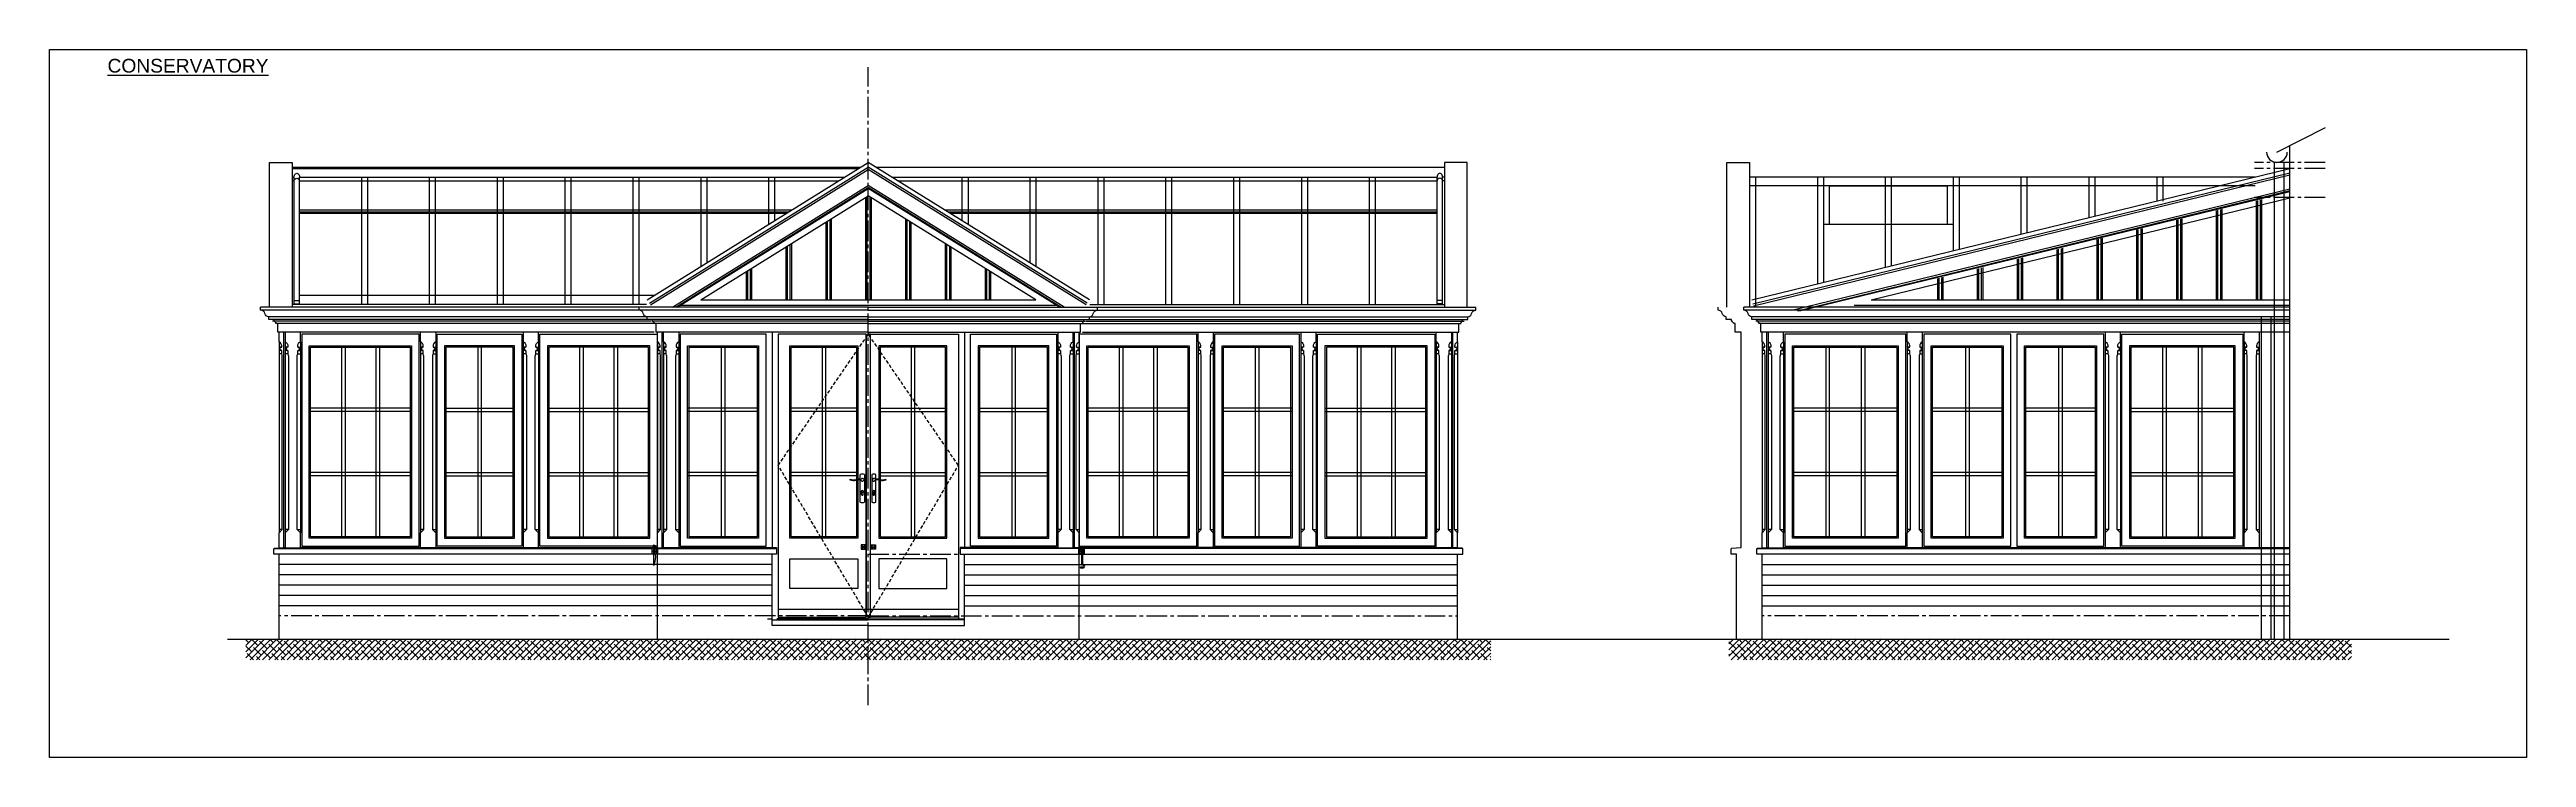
# Model space of a CAD drawing. Header units: millimetres. Extents: x -38686 to 870903, y -23218 to 232707.
# Drawn here: x 33233 to 51262, y 39289 to 44439 of the extents above; entities that cross this region are included whole.
import ezdxf

# ---------------------------------------------------------------- set-up
doc = ezdxf.new("R2010")
doc.units = ezdxf.units.MM
doc.header["$LTSCALE"] = 10
doc.linetypes.add('CENTER2', pattern=[1.125, 0.75, -0.125, 0.125, -0.125])
doc.linetypes.add('HIDDEN', pattern=[0.375, 0.25, -0.125])
for name, color, linetype in [('03 - Datum', 11, 'CENTER2'), ('40 - Detail Outline', 142, 'Continuous'), ('41 - Detail', 7, 'Continuous')]:
    doc.layers.add(name, color=color, linetype=linetype)
doc.styles.add('1-20', font='romans.shx', dxfattribs={"width": 0.8, "height": 35})
pattern_1 = [(45, (-743.913, -11468.197), (-22.45064, 22.45064), []), (135, (-743.913, -11468.197), (-67.351921, 22.45064), [79.375, -47.625])]

msp = doc.modelspace()

# ---------------------------------------------------------------- texts
at = {"layer": '41 - Detail', "color": 3, "insert": (33655.248, 44371.582), "char_height": 100, "attachment_point": 1, "style": '1-20'}
msp.add_mtext('\\A1;{\\fArial|b0|i0|c0|p34;\\W1;\\LCONSERVATORY}', dxfattribs=at)

# ---------------------------------------------------------------- hatches: boundary and pattern name
at = {"layer": '41 - Detail', "transparency": 33554687}
h = msp.add_hatch(dxfattribs=at)
h.set_pattern_fill('ANSI38', color=251, scale=10, style=0)
h.set_pattern_definition(pattern_1)
h.paths.add_polyline_path([(39192.706, 40149.029), (39192.706, 39999.029), (34662.216, 39999.029), (34662.216, 40149.029)])
h = msp.add_hatch(dxfattribs=at)
h.set_pattern_fill('ANSI38', color=251, scale=10, style=0)
h.set_pattern_definition(pattern_1)
h.paths.add_polyline_path([(39192.706, 40149.029), (39192.706, 39999.029), (43723.197, 39999.029), (43723.197, 40149.029)])
h = msp.add_hatch(dxfattribs=at)
h.set_pattern_fill('ANSI38', color=251, scale=10, style=0)
h.set_pattern_definition([(45, (7971.468, -11468.197), (-22.45064, 22.45064), []), (135, (7971.468, -11468.197), (-67.351921, 22.45064), [79.375, -47.625])])
h.paths.add_polyline_path([(49987.657, 40149.029), (49987.657, 39999.029), (45457.166, 39999.029), (45457.166, 40149.029)])

# ---------------------------------------------------------------- linework, layer by layer
at = {"layer": '03 - Datum', "ltscale": 20, "transparency": 33554687}
for p, q in [((49796.879, 43618.029), (49281.435, 43618.029)), ((49796.879, 43573.029), (49281.435, 43573.029)), ((49796.879, 43363.029), (49281.435, 43363.029)), ((39192.706, 40768.029), (43481.706, 40768.029)), ((39192.706, 40318.029), (34903.707, 40318.029)), ((39192.706, 40318.029), (43481.706, 40318.029)), ((49539.157, 40318.029), (45698.657, 40318.029))]:
    msp.add_line(p, q, dxfattribs=at)
msp.add_lwpolyline([(39192.706, 39669.816), (39192.706, 44310.515)], dxfattribs=at)
at = {"layer": '40 - Detail Outline', "color": 7, "ltscale": 10, "transparency": 33554687}
for p, q in [((34998.521, 43484.911), (35012.707, 43484.911)), ((35052.707, 43484.911), (38978.35, 43484.911)), ((39407.062, 43484.911), (43332.706, 43484.911)), ((43386.891, 43484.911), (43372.706, 43484.911)), ((37973.232, 42618.677), (39192.706, 43375.986)), ((40412.18, 42618.677), (39192.706, 43375.986)), ((46492.576, 42618.677), (49539.157, 43361.387)), ((37579.248, 42584.788), (34998.522, 42584.803)), ((35012.707, 42614.543), (35052.707, 42614.543)), ((35012.707, 42590.177), (35052.707, 42590.177)), ((37973.232, 42618.677), (40412.18, 42618.677)), ((40806.165, 42584.788), (43386.89, 42584.803)), ((43372.706, 42614.543), (43332.706, 42614.543)), ((43372.706, 42590.177), (43332.706, 42590.177)), ((46492.576, 42618.677), (49539.157, 42618.677)), ((37523.706, 42543.729), (34769.706, 42543.729)), ((39192.706, 42493.972), (37582.206, 42493.972)), ((39192.706, 42493.972), (40803.206, 42493.972)), ((40861.706, 42543.729), (43615.706, 42543.729)), ((49539.157, 42543.729), (45564.657, 42543.729))]:
    msp.add_line(p, q, dxfattribs=at)
at = {"layer": '40 - Detail Outline', "ltscale": 10, "transparency": 33554687}
for p, q in [((39131.786, 43580.197), (34998.522, 43580.197)), ((37583.477, 42618.677), (39192.706, 43618.029)), ((40801.936, 42618.677), (39192.706, 43618.029)), ((43386.89, 43580.197), (39253.626, 43580.197)), ((45624.427, 42618.677), (49539.157, 43573.029)), ((37523.706, 42564.029), (34769.706, 42564.029)), ((40861.706, 42564.029), (43615.706, 42564.029)), ((49539.157, 42564.029), (45564.657, 42564.029)), ((39192.706, 42543.729), (37523.706, 42543.729)), ((39192.706, 42543.729), (40861.706, 42543.729)), ((37619.706, 40768.029), (34903.707, 40768.029)), ((38524.379, 40768.029), (37657.707, 40768.029)), ((38524.379, 40817.167), (38524.379, 40768.029)), ((39861.033, 40817.167), (39861.033, 40768.029)), ((39861.033, 40768.029), (40727.706, 40768.029)), ((40765.706, 40768.029), (43481.706, 40768.029)), ((49539.157, 40768.029), (45698.657, 40768.029))]:
    msp.add_line(p, q, dxfattribs=at)
at = {"layer": '40 - Detail Outline', "color": 250, "ltscale": 10, "transparency": 33554687}
for p, q in [((39119.39, 43572.498), (34998.522, 43572.498)), ((38631.953, 43269.794), (35052.707, 43269.794)), ((43332.706, 43269.794), (39753.459, 43269.794)), ((38609.409, 43255.794), (35052.707, 43255.794)), ((38593.307, 43245.794), (35052.707, 43245.794)), ((43332.706, 43255.794), (39776.003, 43255.794)), ((43332.706, 43245.794), (39792.106, 43245.794)), ((37634.266, 42650.218), (35052.707, 42650.218)), ((37609.706, 42463.029), (34856.706, 42463.029)), ((37630.706, 42447.029), (34876.706, 42447.029)), ((40754.706, 42447.029), (43508.706, 42447.029)), ((40775.706, 42463.029), (43528.706, 42463.029)), ((49539.157, 42463.029), (45651.657, 42463.029)), ((49539.157, 42447.029), (45671.657, 42447.029)), ((34922.873, 42273.029), (34903.706, 42273.029)), ((34922.873, 42250.029), (34903.706, 42250.029)), ((34922.873, 42225.112), (34903.706, 42225.112)), ((34967.873, 42273.029), (34948.707, 42273.029)), ((34967.873, 42250.029), (34948.707, 42250.029)), ((34967.873, 42225.112), (34948.707, 42225.112)), ((35039.54, 42273.029), (35058.707, 42273.029)), ((35039.54, 42250.029), (35058.707, 42250.029)), ((35039.54, 42225.112), (35058.707, 42225.112)), ((43345.872, 42273.029), (43326.706, 42273.029)), ((43345.872, 42250.029), (43326.706, 42250.029)), ((43345.872, 42225.112), (43326.706, 42225.112)), ((43417.539, 42273.029), (43436.706, 42273.029)), ((43417.539, 42250.029), (43436.706, 42250.029)), ((43417.539, 42225.112), (43436.706, 42225.112)), ((43462.54, 42273.029), (43481.706, 42273.029)), ((43462.54, 42250.029), (43481.706, 42250.029)), ((43462.54, 42225.112), (43481.706, 42225.112)), ((45717.824, 42273.029), (45698.657, 42273.029)), ((45717.824, 42250.029), (45698.657, 42250.029)), ((45717.824, 42225.112), (45698.657, 42225.112)), ((45762.824, 42273.029), (45743.657, 42273.029)), ((45762.824, 42250.029), (45743.657, 42250.029)), ((45762.824, 42225.112), (45743.657, 42225.112)), ((45834.491, 42273.029), (45853.657, 42273.029)), ((45834.491, 42250.029), (45853.657, 42250.029)), ((45834.491, 42225.112), (45853.657, 42225.112)), ((34926.706, 40947.106), (34903.706, 40947.106)), ((34971.706, 40947.106), (34948.706, 40947.106)), ((35035.707, 40947.106), (35058.707, 40947.106)), ((43349.706, 40947.106), (43326.706, 40947.106)), ((43413.706, 40947.106), (43436.706, 40947.106)), ((43458.706, 40947.106), (43481.706, 40947.106)), ((45721.657, 40947.106), (45698.657, 40947.106)), ((45766.657, 40947.106), (45743.657, 40947.106)), ((45830.657, 40947.106), (45853.657, 40947.106))]:
    msp.add_line(p, q, dxfattribs=at)
at = {"layer": '40 - Detail Outline', "color": 9, "ltscale": 10, "transparency": 33554687}
for p, q in [((34998.522, 43511.629), (35012.707, 43511.629)), ((35012.707, 42588.376), (35012.707, 43511.629)), ((35052.707, 43511.629), (39021.374, 43511.629)), ((35052.707, 42588.376), (35052.707, 43511.629)), ((39364.039, 43511.629), (43332.706, 43511.629)), ((43332.706, 42588.376), (43332.706, 43511.629)), ((43386.891, 43511.629), (43372.706, 43511.629)), ((43372.706, 42588.376), (43372.706, 43511.629)), ((35012.707, 42588.376), (35052.707, 42588.376)), ((43372.706, 42588.376), (43332.706, 42588.376)), ((37582.206, 42493.972), (34828.206, 42493.972)), ((37634.706, 42383.029), (34938.706, 42383.029)), ((39192.706, 42383.029), (37692.706, 42383.029)), ((39192.706, 42383.029), (40692.706, 42383.029)), ((40750.706, 42383.029), (43446.706, 42383.029)), ((40803.206, 42493.972), (43557.206, 42493.972)), ((49539.157, 42493.972), (45623.157, 42493.972)), ((49539.157, 42383.029), (45733.657, 42383.029)), ((35933.704, 42311.841), (35933.704, 40924.106)), ((36043.704, 42311.841), (36043.704, 40924.106)), ((36681.709, 42311.841), (36681.709, 40924.106)), ((36791.708, 42311.841), (36791.709, 40924.106)), ((37657.706, 42311.841), (37657.706, 40924.106)), ((37702.707, 42311.841), (37702.707, 40924.106)), ((37812.706, 42311.841), (37812.707, 40924.106)), ((40572.706, 42311.841), (40572.706, 40924.106)), ((40682.706, 42311.841), (40682.706, 40924.106)), ((40727.706, 42311.841), (40727.706, 40924.106)), ((41593.704, 42311.841), (41593.704, 40924.106)), ((41703.703, 42311.841), (41703.704, 40924.106)), ((42341.709, 42311.841), (42341.708, 40924.106)), ((42451.708, 42311.841), (42451.708, 40924.106)), ((46754.655, 42311.841), (46754.655, 40924.106)), ((46864.655, 42311.841), (46864.655, 40924.106)), ((48196.664, 42311.841), (48196.664, 40924.106)), ((48306.664, 42311.841), (48306.664, 40924.106)), ((49206.662, 42311.841), (49206.662, 40924.106)), ((49316.662, 42311.841), (49316.662, 40924.106)), ((38492.706, 40289.972), (39192.706, 40289.972)), ((39892.706, 40289.972), (39192.706, 40289.972))]:
    msp.add_line(p, q, dxfattribs=at)
at = {"layer": '40 - Detail Outline', "color": 252, "ltscale": 10, "transparency": 33554687}
for p, q in [((37599.198, 42593.361), (39192.706, 43582.95)), ((37607.1, 42580.636), (39192.706, 43565.318)), ((40786.215, 42593.361), (39192.706, 43582.95)), ((40778.312, 42580.636), (39192.706, 43565.318)), ((45631.485, 42589.725), (49539.157, 43542.356)), ((45635.033, 42575.172), (49539.157, 43526.938)), ((37767.106, 42564.029), (39192.706, 43449.345)), ((37790.8, 42564.029), (39192.706, 43434.631)), ((37800.278, 42564.029), (39192.706, 43428.745)), ((39172.706, 43363.565), (39172.706, 42618.677)), ((40618.306, 42564.029), (39192.706, 43449.345)), ((40594.612, 42564.029), (39192.706, 43434.631)), ((40585.135, 42564.029), (39192.706, 43428.745)), ((39212.706, 43363.565), (39212.706, 42618.677)), ((45915.039, 42542.027), (49539.157, 43425.532)), ((45955.376, 42538.994), (49539.157, 43412.666)), ((45971.511, 42537.781), (49539.157, 43407.52)), ((49044.162, 43277.83), (49044.162, 42618.677)), ((49294.162, 43338.776), (49294.162, 42618.677)), ((49334.162, 43348.527), (49334.162, 42618.677)), ((38882.706, 43183.472), (38882.706, 42618.677)), ((38922.706, 43208.312), (38922.706, 42618.677)), ((39462.706, 43208.312), (39462.706, 42618.677)), ((39502.706, 43183.472), (39502.706, 42618.677)), ((48424.162, 43126.683), (48424.162, 42618.677)), ((48464.162, 43136.434), (48464.162, 42618.677)), ((48714.162, 43197.381), (48714.162, 42618.677)), ((48754.162, 43207.132), (48754.162, 42618.677)), ((49004.162, 43268.078), (49004.162, 42618.677)), ((38592.706, 43003.378), (38592.706, 42618.677)), ((38632.706, 43028.219), (38632.706, 42618.677)), ((39752.706, 43028.219), (39752.706, 42618.677)), ((39792.706, 43003.378), (39792.706, 42618.677)), ((47554.162, 42914.59), (47554.162, 42618.677)), ((47594.162, 42924.341), (47594.162, 42618.677)), ((47844.162, 42985.288), (47844.162, 42618.677)), ((47884.162, 42995.039), (47884.162, 42618.677)), ((48134.162, 43055.985), (48134.162, 42618.677)), ((48174.162, 43065.737), (48174.162, 42618.677)), ((38302.706, 42823.284), (38302.706, 42618.677)), ((38342.706, 42848.125), (38342.706, 42618.677)), ((40042.706, 42848.125), (40042.706, 42618.677)), ((40082.706, 42823.284), (40082.706, 42618.677)), ((46974.162, 42773.195), (46974.162, 42618.677)), ((47014.162, 42782.946), (47014.162, 42618.677)), ((47264.162, 42843.892), (47264.162, 42618.677)), ((47304.162, 42853.644), (47304.162, 42618.677)), ((35032.707, 42588.376), (35032.707, 42584.788)), ((37823.139, 42578.226), (40562.273, 42578.226)), ((43352.706, 42588.376), (43352.706, 42584.788)), ((46369.631, 42578.226), (49539.157, 42578.226)), ((39192.706, 42474.529), (37609.706, 42474.529)), ((39177.497, 42368.029), (39177.497, 40309.199)), ((39192.706, 42474.529), (40775.706, 42474.529)), ((34903.706, 42311.841), (34903.706, 40924.106)), ((34948.707, 42311.841), (34948.706, 40924.106)), ((35058.707, 42311.841), (35058.707, 40924.106)), ((35952.871, 42273.029), (35933.704, 42273.029)), ((35952.871, 42250.029), (35933.704, 42250.029)), ((35952.871, 42225.112), (35933.704, 42225.112)), ((36024.537, 42273.029), (36043.704, 42273.029)), ((36024.537, 42250.029), (36043.704, 42250.029)), ((36024.537, 42225.112), (36043.704, 42225.112)), ((36700.876, 42273.029), (36681.709, 42273.029)), ((36700.876, 42250.029), (36681.709, 42250.029)), ((36700.876, 42225.112), (36681.709, 42225.112)), ((36772.542, 42273.029), (36791.708, 42273.029)), ((36772.542, 42250.029), (36791.708, 42250.029)), ((36772.542, 42225.112), (36791.708, 42225.112)), ((37676.873, 42273.029), (37657.706, 42273.029)), ((37676.873, 42250.029), (37657.706, 42250.029)), ((37676.873, 42225.112), (37657.706, 42225.112)), ((37721.873, 42273.029), (37702.707, 42273.029)), ((37721.873, 42250.029), (37702.707, 42250.029)), ((37721.873, 42225.112), (37702.707, 42225.112)), ((37793.54, 42273.029), (37812.706, 42273.029)), ((37793.54, 42250.029), (37812.706, 42250.029)), ((37793.54, 42225.112), (37812.706, 42225.112)), ((40591.873, 42273.029), (40572.706, 42273.029)), ((40591.873, 42250.029), (40572.706, 42250.029)), ((40591.873, 42225.112), (40572.706, 42225.112)), ((40663.539, 42273.029), (40682.706, 42273.029)), ((40663.539, 42250.029), (40682.706, 42250.029)), ((40663.539, 42225.112), (40682.706, 42225.112)), ((40708.54, 42273.029), (40727.706, 42273.029)), ((40708.54, 42250.029), (40727.706, 42250.029)), ((40708.54, 42225.112), (40727.706, 42225.112)), ((41612.871, 42273.029), (41593.704, 42273.029)), ((41612.871, 42250.029), (41593.704, 42250.029)), ((41612.871, 42225.112), (41593.704, 42225.112)), ((41684.537, 42273.029), (41703.703, 42273.029)), ((41684.537, 42250.029), (41703.703, 42250.029)), ((41684.537, 42225.112), (41703.703, 42225.112)), ((42360.875, 42273.029), (42341.709, 42273.029)), ((42360.875, 42250.029), (42341.709, 42250.029)), ((42360.875, 42225.112), (42341.709, 42225.112)), ((42432.541, 42273.029), (42451.708, 42273.029)), ((42432.541, 42250.029), (42451.708, 42250.029)), ((42432.541, 42225.112), (42451.708, 42225.112)), ((43326.706, 42311.841), (43326.706, 40924.106)), ((43436.706, 42311.841), (43436.706, 40924.106)), ((43481.706, 42311.841), (43481.706, 40924.106)), ((45698.657, 42311.841), (45698.657, 40924.106)), ((45743.657, 42311.841), (45743.657, 40924.106)), ((45853.657, 42311.841), (45853.657, 40924.106)), ((46773.822, 42273.029), (46754.655, 42273.029)), ((46773.822, 42250.029), (46754.655, 42250.029)), ((46773.822, 42225.112), (46754.655, 42225.112)), ((46845.488, 42273.029), (46864.655, 42273.029)), ((46845.488, 42250.029), (46864.655, 42250.029)), ((46845.488, 42225.112), (46864.655, 42225.112)), ((48215.831, 42273.029), (48196.664, 42273.029)), ((48215.831, 42250.029), (48196.664, 42250.029)), ((48215.831, 42225.112), (48196.664, 42225.112)), ((48287.497, 42273.029), (48306.664, 42273.029)), ((48287.497, 42250.029), (48306.664, 42250.029)), ((48287.497, 42225.112), (48306.664, 42225.112)), ((49225.829, 42273.029), (49206.662, 42273.029)), ((49225.829, 42250.029), (49206.662, 42250.029)), ((49225.829, 42225.112), (49206.662, 42225.112)), ((49297.495, 42273.029), (49316.662, 42273.029)), ((49297.495, 42250.029), (49316.662, 42250.029)), ((49297.495, 42225.112), (49316.662, 42225.112)), ((35956.704, 40947.106), (35933.704, 40947.106)), ((36020.704, 40947.106), (36043.704, 40947.106)), ((36704.709, 40947.106), (36681.709, 40947.106)), ((36768.709, 40947.106), (36791.709, 40947.106)), ((37680.706, 40947.106), (37657.706, 40947.106)), ((37725.707, 40947.106), (37702.707, 40947.106)), ((37789.707, 40947.106), (37812.707, 40947.106)), ((40595.706, 40947.106), (40572.706, 40947.106)), ((40659.706, 40947.106), (40682.706, 40947.106)), ((40704.706, 40947.106), (40727.706, 40947.106)), ((41616.704, 40947.106), (41593.704, 40947.106)), ((41680.704, 40947.106), (41703.704, 40947.106)), ((42364.708, 40947.106), (42341.708, 40947.106)), ((42428.708, 40947.106), (42451.708, 40947.106)), ((46777.655, 40947.106), (46754.655, 40947.106)), ((46841.655, 40947.106), (46864.655, 40947.106)), ((48219.664, 40947.106), (48196.664, 40947.106)), ((48283.664, 40947.106), (48306.664, 40947.106)), ((49229.662, 40947.106), (49206.662, 40947.106)), ((49293.662, 40947.106), (49316.662, 40947.106)), ((37812.707, 40817.167), (38524.379, 40817.167)), ((40572.706, 40817.167), (39861.033, 40817.167)), ((38458.706, 40297.562), (38492.706, 40297.562)), ((39192.706, 40297.562), (38526.706, 40297.562)), ((39192.706, 40297.562), (39858.706, 40297.562)), ((39832.706, 40297.562), (39892.706, 40297.562))]:
    msp.add_line(p, q, dxfattribs=at)
at = {"layer": '40 - Detail Outline', "color": 251, "ltscale": 10, "transparency": 33554687}
for p, q in [((39182.706, 43369.776), (39182.706, 42618.677)), ((39202.706, 43369.776), (39202.706, 42618.677)), ((49014.162, 43270.516), (49014.162, 42618.677)), ((49034.162, 43275.392), (49034.162, 42618.677)), ((49304.162, 43341.214), (49304.162, 42618.677)), ((49324.162, 43346.089), (49324.162, 42618.677)), ((38892.706, 43189.682), (38892.706, 42618.677)), ((38912.706, 43202.102), (38912.706, 42618.677)), ((39472.706, 43202.102), (39472.706, 42618.677)), ((39492.706, 43189.682), (39492.706, 42618.677)), ((48434.162, 43129.121), (48434.162, 42618.677)), ((48454.162, 43133.996), (48454.162, 42618.677)), ((48724.162, 43199.818), (48724.162, 42618.677)), ((48744.162, 43204.694), (48744.162, 42618.677)), ((38602.706, 43009.588), (38602.706, 42618.677)), ((38622.706, 43022.008), (38622.706, 42618.677)), ((39762.706, 43022.008), (39762.706, 42618.677)), ((39782.706, 43009.588), (39782.706, 42618.677)), ((47564.162, 42917.028), (47564.162, 42618.677)), ((47584.162, 42921.904), (47584.162, 42618.677)), ((47854.162, 42987.726), (47854.162, 42618.677)), ((47874.162, 42992.601), (47874.162, 42618.677)), ((48144.162, 43058.423), (48144.162, 42618.677)), ((48164.162, 43063.299), (48164.162, 42618.677)), ((38312.706, 42829.494), (38312.706, 42618.677)), ((38332.706, 42841.915), (38332.706, 42618.677)), ((40052.706, 42841.915), (40052.706, 42618.677)), ((40072.706, 42829.494), (40072.706, 42618.677)), ((46984.162, 42775.633), (46984.162, 42618.677)), ((47004.162, 42780.508), (47004.162, 42618.677)), ((47274.162, 42846.33), (47274.162, 42618.677)), ((47294.162, 42851.206), (47294.162, 42618.677)), ((37582.206, 42474.529), (34855.706, 42474.529)), ((39192.706, 42463.029), (37614.706, 42463.029)), ((39192.706, 42447.029), (37634.706, 42447.029)), ((39192.706, 42463.029), (40770.706, 42463.029)), ((39192.706, 42447.029), (40750.706, 42447.029)), ((40803.206, 42474.529), (43529.706, 42474.529)), ((49539.157, 42474.529), (45650.657, 42474.529)), ((35868.704, 41831.01), (35123.706, 41831.01)), ((36108.704, 41831.01), (36616.709, 41831.01)), ((36856.709, 41831.01), (37601.707, 41831.01)), ((38393.706, 41831.01), (37877.707, 41831.01)), ((39115.706, 41831.01), (38621.706, 41831.01)), ((39269.706, 41831.01), (39763.706, 41831.01)), ((39991.706, 41831.01), (40507.706, 41831.01)), ((41528.704, 41831.01), (40783.706, 41831.01)), ((42276.708, 41831.01), (41768.704, 41831.01)), ((42516.708, 41831.01), (43261.706, 41831.01)), ((46689.655, 41831.01), (45918.657, 41831.01)), ((47453.659, 41831.01), (46929.655, 41831.01)), ((48131.664, 41831.01), (47607.659, 41831.01)), ((48371.664, 41831.01), (49141.662, 41831.01)), ((35868.704, 41805.01), (35123.706, 41805.01)), ((36108.704, 41805.01), (36616.709, 41805.01)), ((36856.709, 41805.01), (37601.707, 41805.01)), ((38393.706, 41805.01), (37877.707, 41805.01)), ((39115.706, 41805.01), (38621.706, 41805.01)), ((39269.706, 41805.01), (39763.706, 41805.01)), ((39991.706, 41805.01), (40507.706, 41805.01)), ((41528.704, 41805.01), (40783.706, 41805.01)), ((42276.708, 41805.01), (41768.704, 41805.01)), ((42516.708, 41805.01), (43261.706, 41805.01)), ((46689.655, 41805.01), (45918.657, 41805.01)), ((47453.659, 41805.01), (46929.655, 41805.01)), ((48131.664, 41805.01), (47607.659, 41805.01)), ((48371.664, 41805.01), (49141.662, 41805.01)), ((35868.704, 41362.993), (35123.706, 41362.993)), ((35868.704, 41336.993), (35123.706, 41336.993)), ((36108.704, 41362.993), (36616.709, 41362.993)), ((36108.704, 41336.993), (36616.709, 41336.993)), ((36856.709, 41362.993), (37601.707, 41362.993)), ((36856.709, 41336.993), (37601.707, 41336.993)), ((38393.706, 41362.993), (37877.707, 41362.993)), ((38393.706, 41336.993), (37877.707, 41336.993)), ((39115.706, 41362.993), (38621.706, 41362.993)), ((39115.706, 41336.993), (38621.706, 41336.993)), ((39269.706, 41362.993), (39763.706, 41362.993)), ((39269.706, 41336.993), (39763.706, 41336.993)), ((39991.706, 41362.993), (40507.706, 41362.993)), ((39991.706, 41336.993), (40507.706, 41336.993)), ((41528.704, 41362.993), (40783.706, 41362.993)), ((41528.704, 41336.993), (40783.706, 41336.993)), ((42276.708, 41362.993), (41768.704, 41362.993)), ((42276.708, 41336.993), (41768.704, 41336.993)), ((42516.708, 41362.993), (43261.706, 41362.993)), ((42516.708, 41336.993), (43261.706, 41336.993)), ((46689.655, 41362.993), (45918.657, 41362.993)), ((46689.655, 41336.993), (45918.657, 41336.993)), ((47453.659, 41362.993), (46929.655, 41362.993)), ((47453.659, 41336.993), (46929.655, 41336.993)), ((48131.664, 41362.993), (47607.659, 41362.993)), ((48131.664, 41336.993), (47607.659, 41336.993)), ((48371.664, 41362.993), (49141.662, 41362.993)), ((48371.664, 41336.993), (49141.662, 41336.993)), ((38492.706, 40693.029), (34903.707, 40693.029)), ((38492.706, 40618.029), (34903.707, 40618.029)), ((39892.706, 40693.029), (43481.706, 40693.029)), ((39892.706, 40618.029), (43481.706, 40618.029)), ((45698.657, 40693.029), (49539.157, 40693.029)), ((45698.657, 40618.029), (49539.157, 40618.029)), ((38492.706, 40543.029), (34903.707, 40543.029)), ((38492.706, 40468.029), (34903.707, 40468.029)), ((38492.706, 40393.029), (34903.707, 40393.029)), ((39892.706, 40543.029), (43481.706, 40543.029)), ((39892.706, 40468.029), (43481.706, 40468.029)), ((39892.706, 40393.029), (43481.706, 40393.029)), ((45698.657, 40543.029), (49539.157, 40543.029)), ((45698.657, 40468.029), (49539.157, 40468.029)), ((45698.657, 40393.029), (49539.157, 40393.029)), ((38536.706, 40368.029), (39848.706, 40368.029))]:
    msp.add_line(p, q, dxfattribs=at)
at = {"layer": '40 - Detail Outline', "color": 5, "ltscale": 10, "transparency": 33554687}
for q in [(37523.706, 42564.029), (40861.706, 42564.029)]:
    msp.add_line((39192.706, 42564.029), q, dxfattribs=at)
at = {"layer": '40 - Detail Outline', "color": 252, "transparency": 33554687}
for p, q in [((39059.196, 41308.389), (39060.964, 41313.066)), ((39322.635, 41308.389), (39320.867, 41313.066)), ((39144.196, 41201.199), (39144.196, 41214.716)), ((39154.196, 41201.199), (39154.196, 41214.716)), ((39227.635, 41201.199), (39227.635, 41214.716)), ((39237.635, 41201.199), (39237.635, 41214.716))]:
    msp.add_line(p, q, dxfattribs=at)
at = {"layer": '40 - Detail Outline', "color": 4, "ltscale": 10, "transparency": 33554687}
msp.add_line((34529.225, 40149.029), (50700.528, 40149.029), dxfattribs=at)
at = {"layer": '40 - Detail Outline', "ltscale": 10}
msp.add_lwpolyline([(33233.127, 44439.066), (51262.038, 44439.066), (51262.038, 39288.844), (33233.127, 39288.844)], close=True, dxfattribs=at)
at = {"layer": '40 - Detail Outline', "color": 4, "ltscale": 10, "transparency": 33554687}
for points in [[(49445.839, 43693.029), (49800.061, 43871.205)], [(49539.157, 40149.029), (49539.157, 43739.968)], [(49425.891, 43618.029), (49425.891, 40149.029)], [(49495.891, 43618.029), (49495.891, 40149.029)]]:
    msp.add_lwpolyline(points, dxfattribs=at)
at = {"layer": '40 - Detail Outline', "ltscale": 10, "transparency": 33554687}
for points in [[(34834.906, 42564.029), (34834.922, 43618.029), (34998.522, 43618.029), (34998.522, 42564.029)], [(43550.506, 42564.029), (43550.49, 43618.029), (43386.89, 43618.029), (43386.89, 42564.029)], [(39192.706, 40248.029), (38492.706, 40248.029), (38492.706, 40768.029)], [(39192.706, 40248.029), (38492.706, 40248.029), (38492.706, 40768.029)], [(39192.706, 40248.029), (39892.706, 40248.029), (39892.706, 40768.029)]]:
    msp.add_lwpolyline(points, dxfattribs=at)
at = {"layer": '40 - Detail Outline', "color": 251, "ltscale": 10, "transparency": 33554687}
for points in [[(35502.707, 43511.629), (35502.707, 42584.8)], [(35546.707, 43511.629), (35546.707, 42584.8)], [(35996.707, 43511.629), (35996.707, 42584.797)], [(36040.707, 43511.629), (36040.707, 42584.797)], [(36490.707, 43511.629), (36490.707, 42584.8)], [(36534.707, 43511.629), (36534.707, 42584.8)], [(36984.707, 43511.629), (36984.707, 42584.797)], [(37028.707, 43511.629), (37028.707, 42584.797)], [(37478.707, 43511.629), (37478.707, 42584.8)], [(37522.707, 43511.629), (37522.707, 42584.8)], [(37972.707, 43511.629), (37972.707, 42860.393)], [(38016.707, 43511.629), (38016.707, 42887.718)], [(38466.707, 43511.629), (38466.707, 43167.174)], [(38510.707, 43511.629), (38510.707, 43194.498)], [(39874.706, 43511.629), (39874.706, 43194.498)], [(39918.706, 43511.629), (39918.706, 43167.174)], [(40368.706, 43511.629), (40368.706, 42887.718)], [(40412.706, 43511.629), (40412.706, 42860.393)], [(40862.706, 43511.629), (40862.706, 42584.8)], [(40906.706, 43511.629), (40906.706, 42584.8)], [(41356.706, 43511.629), (41356.706, 42584.797)], [(41400.706, 43511.629), (41400.706, 42584.797)], [(41850.706, 43511.629), (41850.706, 42584.8)], [(41894.706, 43511.629), (41894.706, 42584.8)], [(42344.706, 43511.629), (42344.706, 42584.797)], [(42388.706, 43511.629), (42388.706, 42584.797)], [(42838.706, 43511.629), (42838.706, 42584.8)], [(42882.706, 43511.629), (42882.706, 42584.8)], [(45442.857, 42564.029), (45442.873, 43618.029), (45606.473, 43618.029), (45606.473, 42564.029)], [(49287.297, 43511.629), (45606.473, 43511.629)], [(45650.473, 43511.629), (45650.473, 42564.029)], [(46100.473, 43511.629), (46100.473, 42734.729)], [(46144.473, 43511.629), (46144.473, 42745.456)], [(46594.473, 43511.629), (46594.473, 42855.159)], [(46638.473, 43511.629), (46638.473, 42865.886)], [(47088.473, 43511.629), (47088.473, 42975.589)], [(47132.473, 43511.629), (47132.473, 42986.316)], [(47582.473, 43511.629), (47582.473, 43096.019)], [(47626.473, 43511.629), (47626.473, 43106.745)], [(48076.473, 43511.629), (48076.473, 43216.449)], [(48120.473, 43511.629), (48120.473, 43227.175)], [(48570.473, 43511.629), (48570.473, 43336.878)], [(48614.473, 43511.629), (48614.473, 43336.878)], [(49287.297, 43447.448), (45606.473, 43447.448)], [(46188.473, 43165.818), (46188.473, 43447.829), (47044.473, 43447.829), (47044.473, 43165.818)], [(47088.473, 43165.818), (46144.473, 43165.818)], [(38492.706, 42383.029), (38492.706, 40817.167)], [(39892.706, 42383.029), (39892.706, 40817.167)], [(35358.704, 42283.029), (35358.704, 40894.976)], [(35384.704, 42283.029), (35384.704, 40894.976)], [(35608.704, 42283.029), (35608.704, 40894.976)], [(35634.704, 42283.029), (35634.704, 40894.976)], [(36349.706, 42283.029), (36349.706, 40894.976)], [(36375.706, 42283.029), (36375.706, 40894.976)], [(37090.709, 42283.029), (37090.709, 40894.976)], [(37116.709, 42283.029), (37116.709, 40894.976)], [(37340.709, 42283.029), (37340.709, 40894.976)], [(37366.709, 42283.029), (37366.709, 40894.976)], [(38122.706, 42283.029), (38122.706, 40894.976)], [(38148.706, 42283.029), (38148.706, 40894.976)], [(38855.706, 42283.029), (38855.706, 40894.976)], [(38881.706, 42283.029), (38881.706, 40894.976)], [(39503.706, 42283.029), (39503.706, 40894.976)], [(39529.706, 42283.029), (39529.706, 40894.976)], [(40236.706, 42283.029), (40236.706, 40894.976)], [(40262.706, 42283.029), (40262.706, 40894.976)], [(41018.704, 42283.029), (41018.704, 40894.976)], [(41044.704, 42283.029), (41044.704, 40894.976)], [(41268.704, 42283.029), (41268.704, 40894.976)], [(41294.704, 42273.029), (41294.704, 40894.976)], [(42009.706, 42283.029), (42009.706, 40894.976)], [(42035.706, 42283.029), (42035.706, 40894.976)], [(42776.708, 42283.029), (42776.708, 40894.976)], [(43000.708, 42283.029), (43000.708, 40894.976)], [(43026.708, 42283.029), (43026.708, 40894.976)], [(46161.655, 42283.029), (46161.655, 40894.976)], [(46187.655, 42283.029), (46187.655, 40894.976)], [(46419.655, 42283.029), (46419.655, 40894.976)], [(46445.655, 42283.029), (46445.655, 40894.976)], [(47178.657, 42283.029), (47178.657, 40894.976)], [(47204.657, 42283.029), (47204.657, 40894.976)], [(47856.662, 42283.029), (47856.662, 40894.976)], [(47882.662, 42283.029), (47882.662, 40894.976)], [(48613.664, 42283.029), (48613.664, 40894.976)], [(48639.664, 42283.029), (48639.664, 40894.976)], [(48872.662, 42283.029), (48872.662, 40894.976)], [(48898.662, 42283.029), (48898.662, 40894.976)]]:
    msp.add_lwpolyline(points, dxfattribs=at)
at = {"layer": '40 - Detail Outline', "ltscale": 10, "transparency": 33554687}
for points in [[(34903.707, 40149.029), (34903.707, 40768.029), (34865.706, 40768.029), (34865.706, 40806.199, -0.388878732), (34870.27, 40811.18), (34938.706, 40817.167), (34938.706, 42383.029), (34893.706, 42383.029), (34893.706, 42447.029, -0.468664198), (34873.706, 42463.029), (34868.706, 42463.029), (34868.706, 42474.529), (34828.206, 42474.529), (34828.206, 42493.972, -0.309058138), (34800.987, 42518.652, 0.34133595), (34769.706, 42543.729), (34769.706, 42564.029)], [(43481.706, 40149.029), (43481.706, 40768.029), (43519.706, 40768.029), (43519.706, 40806.199, 0.388878732), (43515.142, 40811.18), (43446.706, 40817.167), (43446.706, 42383.029), (43491.706, 42383.029), (43491.706, 42447.029, 0.468664198), (43511.706, 42463.029), (43516.706, 42463.029), (43516.706, 42474.529), (43557.206, 42474.529), (43557.206, 42493.972, 0.309058138), (43584.426, 42518.652, -0.34133595), (43615.706, 42543.729), (43615.706, 42564.029)], [(45698.657, 40149.029), (45698.657, 40768.029), (45660.657, 40768.029), (45660.657, 40806.199, -0.388878732), (45665.221, 40811.18), (45733.657, 40817.167), (45733.657, 42383.029), (45688.657, 42383.029), (45688.657, 42447.029, -0.468664198), (45668.657, 42463.029), (45663.657, 42463.029), (45663.657, 42474.529), (45623.157, 42474.529), (45623.157, 42493.972, -0.309058138), (45595.937, 42518.652, 0.34133595), (45564.657, 42543.729), (45564.657, 42564.029)]]:
    msp.add_lwpolyline(points, format="xyb", dxfattribs=at)
at = {"layer": '40 - Detail Outline', "color": 5, "ltscale": 10, "transparency": 33554687}
for points in [[(37657.707, 40149.029), (37657.707, 40768.029), (37619.706, 40768.029), (37619.706, 40806.199, -0.388878732), (37624.27, 40811.18), (37692.706, 40817.167), (37692.706, 42383.029), (37647.706, 42383.029), (37647.706, 42447.029, -0.468664198), (37627.706, 42463.029), (37622.706, 42463.029), (37622.706, 42474.529), (37582.206, 42474.529), (37582.206, 42493.972, -0.309058138), (37554.987, 42518.652, 0.34133595), (37523.706, 42543.729), (37523.706, 42564.029)], [(40727.706, 40149.029), (40727.706, 40768.029), (40765.706, 40768.029), (40765.706, 40806.199, 0.388878732), (40761.142, 40811.18), (40692.706, 40817.167), (40692.706, 42383.029), (40737.706, 42383.029), (40737.706, 42447.029, 0.468664198), (40757.706, 42463.029), (40762.706, 42463.029), (40762.706, 42474.529), (40803.206, 42474.529), (40803.206, 42493.972, 0.309058138), (40830.426, 42518.652, -0.34133595), (40861.706, 42543.729), (40861.706, 42564.029)]]:
    msp.add_lwpolyline(points, format="xyb", dxfattribs=at)
at = {"layer": '40 - Detail Outline', "color": 251, "ltscale": 10, "transparency": 33554687}
msp.add_lwpolyline([(45511.657, 40149.029), (45511.657, 40768.029), (45473.657, 40768.029), (45473.657, 40806.199, -0.388878732), (45478.221, 40811.18), (45546.657, 40817.167), (45546.657, 42383.029), (45501.657, 42383.029), (45501.657, 42447.029, -0.468664198), (45481.657, 42463.029), (45476.657, 42463.029), (45476.657, 42474.529), (45436.157, 42474.529), (45436.157, 42493.972, -0.309058138), (45408.937, 42518.652, 0.34133595), (45377.657, 42543.729), (45377.657, 42564.029)], format="xyb", dxfattribs=at)
at = {"layer": '40 - Detail Outline', "color": 9, "ltscale": 10, "transparency": 33554687}
for points in [[(34903.706, 40814.105), (34903.706, 40924.106), (34926.706, 40947.106), (34926.706, 42208.064, 0.111042883), (34922.873, 42225.112), (34922.873, 42250.029), (34919.998, 42250.029, -1), (34919.998, 42273.029), (34922.873, 42273.029), (34922.873, 42282.612, 0.298629622), (34903.706, 42311.841), (34903.706, 42383.029)], [(34948.707, 42383.029), (34948.707, 42311.841, -0.298629622), (34967.873, 42282.612), (34967.873, 42273.029), (34964.998, 42273.029, 1), (34964.998, 42250.029), (34967.873, 42250.029), (34967.873, 42225.112, -0.111042883), (34971.707, 42208.064), (34971.706, 40947.106), (34948.706, 40924.106), (34948.706, 40814.105), (35058.707, 40814.105), (35058.707, 40924.106), (35035.707, 40947.106), (35035.707, 42208.064, -0.111042883), (35039.54, 42225.112), (35039.54, 42250.029), (35042.415, 42250.029, 1), (35042.415, 42273.029), (35039.54, 42273.029), (35039.54, 42282.612, -0.298629622), (35058.707, 42311.841), (35058.707, 42383.029)], [(43436.706, 42383.029), (43436.706, 42311.841, 0.298629622), (43417.539, 42282.612), (43417.539, 42273.029), (43420.414, 42273.029, -1), (43420.414, 42250.029), (43417.539, 42250.029), (43417.539, 42225.112, 0.111042883), (43413.706, 42208.064), (43413.706, 40947.106), (43436.706, 40924.106), (43436.706, 40814.105), (43326.706, 40814.105), (43326.706, 40924.106), (43349.706, 40947.106), (43349.706, 42208.064, 0.111042883), (43345.872, 42225.112), (43345.872, 42250.029), (43342.997, 42250.029, -1), (43342.997, 42273.029), (43345.872, 42273.029), (43345.872, 42282.612, 0.298629622), (43326.706, 42311.841), (43326.706, 42383.029)], [(43481.706, 40814.105), (43481.706, 40924.106), (43458.706, 40947.106), (43458.706, 42208.064, -0.111042883), (43462.54, 42225.112), (43462.54, 42250.029), (43465.415, 42250.029, 1), (43465.415, 42273.029), (43462.54, 42273.029), (43462.54, 42282.612, -0.298629622), (43481.706, 42311.841), (43481.706, 42383.029)], [(45698.657, 40814.105), (45698.657, 40924.106), (45721.657, 40947.106), (45721.657, 42208.064, 0.111042883), (45717.824, 42225.112), (45717.824, 42250.029), (45714.949, 42250.029, -1), (45714.949, 42273.029), (45717.824, 42273.029), (45717.824, 42282.612, 0.298629622), (45698.657, 42311.841), (45698.657, 42383.029)], [(45743.657, 42383.029), (45743.657, 42311.841, -0.298629622), (45762.824, 42282.612), (45762.824, 42273.029), (45759.949, 42273.029, 1), (45759.949, 42250.029), (45762.824, 42250.029), (45762.824, 42225.112, -0.111042883), (45766.657, 42208.064), (45766.657, 40947.106), (45743.657, 40924.106), (45743.657, 40814.105), (45853.657, 40814.105), (45853.657, 40924.106), (45830.657, 40947.106), (45830.657, 42208.064, -0.111042883), (45834.491, 42225.112), (45834.491, 42250.029), (45837.366, 42250.029, 1), (45837.366, 42273.029), (45834.491, 42273.029), (45834.491, 42282.612, -0.298629622), (45853.657, 42311.841), (45853.657, 42383.029)]]:
    msp.add_lwpolyline(points, format="xyb", dxfattribs=at)
for points in [[(35923.704, 42368.029), (35068.706, 42368.029), (35068.706, 40824.976), (35923.704, 40824.976)], [(36053.704, 42368.029), (36671.709, 42368.029), (36671.709, 40824.976), (36053.704, 40824.976)], [(36801.709, 42368.029), (37656.707, 42368.029), (37656.707, 40824.976), (36801.709, 40824.976)], [(41583.704, 42368.029), (40728.706, 42368.029), (40728.706, 40824.976), (41583.704, 40824.976)], [(42331.708, 42368.029), (41713.704, 42368.029), (41713.704, 40824.976), (42331.708, 40824.976)], [(42461.708, 42368.029), (43316.706, 42368.029), (43316.706, 40824.976), (42461.708, 40824.976)], [(46744.655, 42368.029), (45863.657, 42368.029), (45863.657, 40824.976), (46744.655, 40824.976)], [(47508.659, 42368.029), (46874.655, 42368.029), (46874.655, 40824.976), (47508.659, 40824.976)], [(48186.664, 42368.029), (47552.659, 42368.029), (47552.659, 40824.976), (48186.664, 40824.976)], [(48316.664, 42368.029), (49196.662, 42368.029), (49196.662, 40824.976), (48316.664, 40824.976)]]:
    msp.add_lwpolyline(points, close=True, dxfattribs=at)
at = {"layer": '40 - Detail Outline', "color": 7, "ltscale": 10, "transparency": 33554687}
for points in [[(36043.704, 42383.029), (36043.704, 42311.841, 0.298629622), (36024.537, 42282.612), (36024.537, 42273.029), (36027.412, 42273.029, -1), (36027.412, 42250.029), (36024.537, 42250.029), (36024.537, 42225.112, 0.111042883), (36020.704, 42208.064), (36020.704, 40947.106), (36043.704, 40924.106), (36043.704, 40814.105), (35933.704, 40814.105), (35933.704, 40924.106), (35956.704, 40947.106), (35956.704, 42208.064, 0.111042883), (35952.871, 42225.112), (35952.871, 42250.029), (35949.996, 42250.029, -1), (35949.996, 42273.029), (35952.871, 42273.029), (35952.871, 42282.612, 0.298629622), (35933.704, 42311.841), (35933.704, 42383.029)], [(36681.709, 42383.029), (36681.709, 42311.841, -0.298629622), (36700.876, 42282.612), (36700.876, 42273.029), (36698.001, 42273.029, 1), (36698.001, 42250.029), (36700.876, 42250.029), (36700.876, 42225.112, -0.111042883), (36704.709, 42208.064), (36704.709, 40947.106), (36681.709, 40924.106), (36681.709, 40814.105), (36791.709, 40814.105), (36791.709, 40924.106), (36768.709, 40947.106), (36768.708, 42208.064, -0.111042883), (36772.542, 42225.112), (36772.542, 42250.029), (36775.417, 42250.029, 1), (36775.417, 42273.029), (36772.542, 42273.029), (36772.542, 42282.612, -0.298629622), (36791.708, 42311.841), (36791.708, 42383.029)], [(37657.706, 40814.105), (37657.706, 40924.106), (37680.706, 40947.106), (37680.706, 42208.064, 0.111042883), (37676.873, 42225.112), (37676.873, 42250.029), (37673.998, 42250.029, -1), (37673.998, 42273.029), (37676.873, 42273.029), (37676.873, 42282.612, 0.298629622), (37657.706, 42311.841), (37657.706, 42383.029)], [(37812.706, 42383.029), (37812.706, 42311.841, 0.298629622), (37793.54, 42282.612), (37793.54, 42273.029), (37796.415, 42273.029, -1), (37796.415, 42250.029), (37793.54, 42250.029), (37793.54, 42225.112, 0.111042883), (37789.706, 42208.064), (37789.707, 40947.106), (37812.707, 40924.106), (37812.707, 40814.105), (37702.707, 40814.105), (37702.707, 40924.106), (37725.707, 40947.106), (37725.707, 42208.064, 0.111042883), (37721.873, 42225.112), (37721.873, 42250.029), (37718.998, 42250.029, -1), (37718.998, 42273.029), (37721.873, 42273.029), (37721.873, 42282.612, 0.298629622), (37702.707, 42311.841), (37702.707, 42383.029)], [(40572.706, 42383.029), (40572.706, 42311.841, -0.298629622), (40591.873, 42282.612), (40591.873, 42273.029), (40588.998, 42273.029, 1), (40588.998, 42250.029), (40591.873, 42250.029), (40591.873, 42225.112, -0.111042883), (40595.706, 42208.064), (40595.706, 40947.106), (40572.706, 40924.106), (40572.706, 40814.105), (40682.706, 40814.105), (40682.706, 40924.106), (40659.706, 40947.106), (40659.706, 42208.064, -0.111042883), (40663.539, 42225.112), (40663.539, 42250.029), (40666.414, 42250.029, 1), (40666.414, 42273.029), (40663.539, 42273.029), (40663.539, 42282.612, -0.298629622), (40682.706, 42311.841), (40682.706, 42383.029)], [(40727.706, 40814.105), (40727.706, 40924.106), (40704.706, 40947.106), (40704.706, 42208.064, -0.111042883), (40708.54, 42225.112), (40708.54, 42250.029), (40711.415, 42250.029, 1), (40711.415, 42273.029), (40708.54, 42273.029), (40708.54, 42282.612, -0.298629622), (40727.706, 42311.841), (40727.706, 42383.029)], [(41703.703, 42383.029), (41703.703, 42311.841, 0.298629622), (41684.537, 42282.612), (41684.537, 42273.029), (41687.412, 42273.029, -1), (41687.412, 42250.029), (41684.537, 42250.029), (41684.537, 42225.112, 0.111042883), (41680.703, 42208.064), (41680.704, 40947.106), (41703.704, 40924.106), (41703.704, 40814.105), (41593.704, 40814.105), (41593.704, 40924.106), (41616.704, 40947.106), (41616.704, 42208.064, 0.111042883), (41612.871, 42225.112), (41612.871, 42250.029), (41609.996, 42250.029, -1), (41609.996, 42273.029), (41612.871, 42273.029), (41612.871, 42282.612, 0.298629622), (41593.704, 42311.841), (41593.704, 42383.029)], [(42341.709, 42383.029), (42341.709, 42311.841, -0.298629622), (42360.875, 42282.612), (42360.875, 42273.029), (42358, 42273.029, 1), (42358, 42250.029), (42360.875, 42250.029), (42360.875, 42225.112, -0.111042883), (42364.709, 42208.064), (42364.708, 40947.106), (42341.708, 40924.106), (42341.708, 40814.105), (42451.708, 40814.105), (42451.708, 40924.106), (42428.708, 40947.106), (42428.708, 42208.064, -0.111042883), (42432.541, 42225.112), (42432.541, 42250.029), (42435.416, 42250.029, 1), (42435.416, 42273.029), (42432.541, 42273.029), (42432.541, 42282.612, -0.298629622), (42451.708, 42311.841), (42451.708, 42383.029)], [(46864.655, 42383.029), (46864.655, 42311.841, 0.298629622), (46845.488, 42282.612), (46845.488, 42273.029), (46848.363, 42273.029, -1), (46848.363, 42250.029), (46845.488, 42250.029), (46845.488, 42225.112, 0.111042883), (46841.655, 42208.064), (46841.655, 40947.106), (46864.655, 40924.106), (46864.655, 40814.105), (46754.655, 40814.105), (46754.655, 40924.106), (46777.655, 40947.106), (46777.655, 42208.064, 0.111042883), (46773.822, 42225.112), (46773.822, 42250.029), (46770.947, 42250.029, -1), (46770.947, 42273.029), (46773.822, 42273.029), (46773.822, 42282.612, 0.298629622), (46754.655, 42311.841), (46754.655, 42383.029)], [(48196.664, 42383.029), (48196.664, 42311.841, -0.298629622), (48215.831, 42282.612), (48215.831, 42273.029), (48212.956, 42273.029, 1), (48212.956, 42250.029), (48215.831, 42250.029), (48215.831, 42225.112, -0.111042883), (48219.664, 42208.064), (48219.664, 40947.106), (48196.664, 40924.106), (48196.664, 40814.105), (48306.664, 40814.105), (48306.664, 40924.106), (48283.664, 40947.106), (48283.664, 42208.064, -0.111042883), (48287.497, 42225.112), (48287.497, 42250.029), (48290.372, 42250.029, 1), (48290.372, 42273.029), (48287.497, 42273.029), (48287.497, 42282.612, -0.298629622), (48306.664, 42311.841), (48306.664, 42383.029)], [(49316.662, 42383.029), (49316.662, 42311.841, 0.298629622), (49297.495, 42282.612), (49297.495, 42273.029), (49300.37, 42273.029, -1), (49300.37, 42250.029), (49297.495, 42250.029), (49297.495, 42225.112, 0.111042883), (49293.662, 42208.064), (49293.662, 40947.106), (49316.662, 40924.106), (49316.662, 40814.105), (49206.662, 40814.105), (49206.662, 40924.106), (49229.662, 40947.106), (49229.662, 42208.064, 0.111042883), (49225.829, 42225.112), (49225.829, 42250.029), (49222.954, 42250.029, -1), (49222.954, 42273.029), (49225.829, 42273.029), (49225.829, 42282.612, 0.298629622), (49206.662, 42311.841), (49206.662, 42383.029)]]:
    msp.add_lwpolyline(points, format="xyb", dxfattribs=at)
for points in [[(38448.706, 42368.029), (37822.707, 42368.029), (37822.707, 40824.976), (38448.706, 40824.976)], [(39177.497, 42368.029), (38536.706, 42368.029), (38536.706, 40309.199), (39177.497, 40309.199)], [(39207.915, 42368.029), (39848.706, 42368.029), (39848.706, 40309.199), (39207.915, 40309.199)], [(39936.706, 42368.029), (40562.706, 42368.029), (40562.706, 40824.976), (39936.706, 40824.976)]]:
    msp.add_lwpolyline(points, close=True, dxfattribs=at)
at = {"layer": '40 - Detail Outline', "color": 252, "linetype": 'HIDDEN', "ltscale": 10, "transparency": 33554687}
for points in [[(39207.915, 40327.537), (39192.706, 40309.199), (38536.706, 41413.614), (39192.706, 42368.029)], [(39192.706, 42368.029), (39177.497, 42352.182)], [(39177.497, 40327.537), (39192.706, 40309.199), (39848.706, 41413.614), (39192.706, 42368.029)], [(39192.706, 42368.029), (39207.915, 42352.182)]]:
    msp.add_lwpolyline(points, dxfattribs=at)
at = {"layer": '40 - Detail Outline', "color": 7, "ltscale": 10, "transparency": 33554687}
for points in [[(39192.706, 40309.199), (39207.915, 40309.199), (39207.915, 42368.029), (39192.706, 42368.029)], [(39848.706, 40768.029), (39848.706, 40289.972)]]:
    msp.add_lwpolyline(points, dxfattribs=at)
at = {"layer": '40 - Detail Outline', "color": 9, "ltscale": 10, "transparency": 33554687}
for points in [[(49331.654, 42493.972), (49331.654, 40149.029)], [(49401.654, 42493.972), (49401.654, 40149.029)], [(42750.708, 42283.029), (42750.708, 40894.976)], [(34867.02, 40809.577), (37621.02, 40809.577)], [(37621.02, 40809.577), (38524.379, 40809.577)], [(40764.393, 40809.577), (39861.033, 40809.577)], [(43518.393, 40809.577), (40764.393, 40809.577)], [(45661.97, 40809.577), (49539.157, 40809.577)]]:
    msp.add_lwpolyline(points, dxfattribs=at)
at = {"layer": '40 - Detail Outline', "color": 251, "ltscale": 10, "transparency": 33554687}
for points in [[(35123.706, 42283.029), (35868.704, 42283.029), (35868.704, 40884.976), (35123.706, 40884.976)], [(35133.706, 42273.029), (35858.704, 42273.029), (35858.704, 40894.976), (35133.706, 40894.976)], [(36616.709, 42283.029), (36108.704, 42283.029), (36108.704, 40884.976), (36616.709, 40884.976)], [(36606.709, 42273.029), (36118.704, 42273.029), (36118.704, 40894.976), (36606.709, 40894.976)], [(37601.707, 42283.029), (36856.709, 42283.029), (36856.709, 40884.976), (37601.707, 40884.976)], [(37591.707, 42273.029), (36866.709, 42273.029), (36866.709, 40894.976), (37591.707, 40894.976)], [(37877.707, 42283.029), (38393.706, 42283.029), (38393.706, 40884.976), (37877.707, 40884.976)], [(38621.706, 42283.029), (39115.706, 42283.029), (39115.706, 40884.976), (38621.706, 40884.976)], [(38631.706, 42273.029), (39105.706, 42273.029), (39105.706, 40894.976), (38631.706, 40894.976)], [(39763.706, 42283.029), (39269.706, 42283.029), (39269.706, 40884.976), (39763.706, 40884.976)], [(39753.706, 42273.029), (39279.706, 42273.029), (39279.706, 40894.976), (39753.706, 40894.976)], [(40507.706, 42283.029), (39991.706, 42283.029), (39991.706, 40884.976), (40507.706, 40884.976)], [(40783.706, 42283.029), (41528.704, 42283.029), (41528.704, 40884.976), (40783.706, 40884.976)], [(40793.706, 42273.029), (41518.704, 42273.029), (41518.704, 40894.976), (40793.706, 40894.976)], [(41768.704, 42283.029), (42276.708, 42283.029), (42276.708, 40884.976), (41768.704, 40884.976)], [(41778.704, 42273.029), (42266.708, 42273.029), (42266.708, 40894.976), (41778.704, 40894.976)], [(43261.706, 42283.029), (42516.708, 42283.029), (42516.708, 40884.976), (43261.706, 40884.976)], [(43251.706, 42273.029), (42526.708, 42273.029), (42526.708, 40894.976), (43251.706, 40894.976)], [(45918.657, 42283.029), (46689.655, 42283.029), (46689.655, 40884.976), (45918.657, 40884.976)], [(45928.657, 42273.029), (46679.655, 42273.029), (46679.655, 40894.976), (45928.657, 40894.976)], [(46929.655, 42283.029), (47453.659, 42283.029), (47453.659, 40884.976), (46929.655, 40884.976)], [(46939.655, 42273.029), (47443.659, 42273.029), (47443.659, 40894.976), (46939.655, 40894.976)], [(47607.659, 42283.029), (48131.664, 42283.029), (48131.664, 40884.976), (47607.659, 40884.976)], [(47617.659, 42273.029), (48121.664, 42273.029), (48121.664, 40894.976), (47617.659, 40894.976)], [(49141.662, 42283.029), (48371.664, 42283.029), (48371.664, 40884.976), (49141.662, 40884.976)], [(49131.662, 42273.029), (48381.664, 42273.029), (48381.664, 40894.976), (49131.662, 40894.976)], [(38621.706, 40734.976), (39115.706, 40734.976), (39115.706, 40518.029), (38621.706, 40518.029)], [(39763.706, 40734.976), (39269.706, 40734.976), (39269.706, 40518.029), (39763.706, 40518.029)]]:
    msp.add_lwpolyline(points, close=True, dxfattribs=at)
at = {"layer": '40 - Detail Outline', "color": 252, "ltscale": 10, "transparency": 33554687}
for points in [[(37887.707, 42273.029), (38383.706, 42273.029), (38383.706, 40894.976), (37887.707, 40894.976)], [(40497.706, 42273.029), (40001.706, 42273.029), (40001.706, 40894.976), (40497.706, 40894.976)]]:
    msp.add_lwpolyline(points, close=True, dxfattribs=at)
at = {"layer": '40 - Detail Outline', "color": 252, "transparency": 33554687}
for points in [[(39134.196, 41311.653), (39134.196, 41347.199)], [(39134.196, 41146.199), (39134.196, 41306.419)], [(39164.196, 41347.199), (39164.196, 41146.199)], [(39217.635, 41347.199), (39217.635, 41146.199)], [(39247.635, 41311.653), (39247.635, 41347.199)], [(39247.635, 41146.199), (39247.635, 41306.419)]]:
    msp.add_lwpolyline(points, dxfattribs=at)
at = {"layer": '40 - Detail Outline', "color": 252, "ltscale": 10, "transparency": 33554687}
for points in [[(34938.706, 40817.167), (34948.706, 40817.167)], [(35058.707, 40817.167), (37657.706, 40817.167)], [(37692.706, 40817.167), (37702.707, 40817.167)], [(37692.706, 40817.167), (37702.707, 40817.167)], [(40692.706, 40817.167), (40682.706, 40817.167)], [(40692.706, 40817.167), (40682.706, 40817.167)], [(43326.706, 40817.167), (40727.706, 40817.167)], [(43446.706, 40817.167), (43436.706, 40817.167)], [(45733.657, 40817.167), (45743.657, 40817.167)], [(45853.657, 40817.167), (49539.157, 40817.167)]]:
    msp.add_lwpolyline(points, dxfattribs=at)
at = {"layer": '40 - Detail Outline', "color": 5, "ltscale": 10, "transparency": 33554687}
for points in [[(37657.707, 40149.029), (37657.707, 40768.029), (37638.457, 40768.029)], [(40727.706, 40149.029), (40727.706, 40768.029), (40746.956, 40768.029)]]:
    msp.add_lwpolyline(points, dxfattribs=at)
at = {"layer": '40 - Detail Outline', "color": 251, "transparency": 33554687}
for centre in [(39149.196, 41222.199), (39232.635, 41222.199)]:
    msp.add_circle(centre, 7, dxfattribs=at)
at = {"layer": '40 - Detail Outline', "color": 4, "ltscale": 10, "transparency": 33554687}
msp.add_arc((49445.839, 43693.029), 75, 180, 0, dxfattribs=at)
at = {"layer": '40 - Detail Outline', "color": 252, "transparency": 33554687}
for centre, radius, start, end in [((39085.075, 41376.85), 73.189, 249.292341, 285.2244622), ((39085.075, 41376.85), 68.189, 249.292341, 285.2244622), ((39119.529, 41261.589), 52.169, 73.2541839, 108.8424609), ((39119.529, 41261.589), 47.169, 63.0899394, 108.8424609), ((39149.196, 41291.949), 57.25, 74.8107133, 105.1892867), ((39136.001, 41316.333), 5, 253.2541839, 331.6033897), ((39149.196, 41309.199), 10, 213.7076441, 151.6033897), ((39232.635, 41291.949), 57.25, 74.8107133, 105.1892867), ((39232.635, 41309.199), 10, 28.3966103, 326.2923559), ((39262.302, 41261.589), 47.169, 71.1575391, 116.9100606), ((39245.83, 41316.333), 5, 208.3966103, 286.7458161), ((39262.302, 41261.589), 52.169, 71.1575391, 106.7458161), ((39296.755, 41376.85), 73.189, 254.7755378, 290.707659), ((39296.755, 41376.85), 68.189, 254.7755378, 290.707659), ((39149.196, 41201.449), 57.25, 254.8107133, 285.1892867), ((39149.196, 41222.199), 9, 303.7489886, 236.2510114), ((39149.196, 41201.199), 5, 180, 0), ((39232.635, 41201.449), 57.25, 254.8107133, 285.1892867), ((39232.635, 41222.199), 9, 303.7489886, 236.2510114), ((39232.635, 41201.199), 5, 180, 0)]:
    msp.add_arc(centre, radius, start, end, dxfattribs=at)
at = {"layer": '40 - Detail Outline', "color": 9, "ltscale": 10, "transparency": 33554687, "extrusion": (0, 0, -1)}
for centre, major_axis, ratio, start_param, end_param in [((35032.707, 43511.629), (0, 27.027), 0.739989978, 4.71238898, 7.853981634), ((35032.707, 43484.911), (20, 0), 0.866062344, 3.141592654, 6.283185307)]:
    msp.add_ellipse(centre, major_axis=major_axis, ratio=ratio, start_param=start_param, end_param=end_param, dxfattribs=at)
at = {"layer": '40 - Detail Outline', "color": 9, "ltscale": 10, "transparency": 33554687}
for centre, major_axis, ratio, start_param, end_param in [((43352.706, 43511.629), (0, 27.027), 0.739989978, 4.71238898, 7.853981634), ((43352.706, 43484.911), (-20, 0), 0.866062344, 3.141592654, 6.283185307)]:
    msp.add_ellipse(centre, major_axis=major_axis, ratio=ratio, start_param=start_param, end_param=end_param, dxfattribs=at)
at = {"layer": '41 - Detail', "color": 251, "transparency": 33554687}
for p, q in [((37631.457, 40832.599), (37638.457, 40832.599)), ((37631.457, 40818.599), (37645.957, 40818.599)), ((37631.457, 40811.599), (37645.957, 40811.599)), ((37631.457, 40684.599), (37631.457, 40778.787)), ((37637.207, 40789.849), (37652.207, 40789.849)), ((37637.207, 40784.849), (37652.207, 40784.849)), ((37638.457, 40832.599), (37638.457, 40778.787)), ((40748.206, 40789.849), (40733.206, 40789.849)), ((40748.206, 40784.849), (40733.206, 40784.849)), ((40746.956, 40687.599), (40746.956, 40778.787)), ((40753.956, 40694.599), (40753.956, 40778.787)), ((40753.956, 40673.599), (40739.456, 40673.599)), ((40753.956, 40666.599), (40739.456, 40666.599)), ((40753.956, 40687.599), (40746.956, 40687.599))]:
    msp.add_line(p, q, dxfattribs=at)
for points in [[(37638.457, 40771.349), (37660.707, 40771.349), (37660.707, 40803.349), (37628.707, 40803.349), (37628.707, 40794.168)], [(37628.707, 40780.53), (37628.707, 40771.349), (37631.457, 40771.349)], [(40746.956, 40771.349), (40724.706, 40771.349), (40724.706, 40803.349), (40756.706, 40803.349), (40756.706, 40794.168)], [(40756.706, 40780.53), (40756.706, 40771.349), (40753.956, 40771.349)]]:
    msp.add_lwpolyline(points, dxfattribs=at)
for points in [[(39140.497, 40803.029), (39172.497, 40803.029), (39172.497, 40835.029), (39140.497, 40835.029)], [(39142.997, 40816.029), (39169.997, 40816.029), (39169.997, 40822.029), (39142.997, 40822.029)], [(39244.915, 40803.029), (39212.915, 40803.029), (39212.915, 40835.029), (39244.915, 40835.029)], [(39242.415, 40816.029), (39215.415, 40816.029), (39215.415, 40822.029), (39242.415, 40822.029)]]:
    msp.add_lwpolyline(points, close=True, dxfattribs=at)
for centre, radius in [((37655.207, 40797.849), 3.25), ((37655.207, 40776.849), 3.25), ((37655.207, 40797.849), 2), ((37655.207, 40776.849), 2), ((39145.997, 40829.529), 3.25), ((39145.997, 40808.529), 3.25), ((39145.997, 40829.529), 2), ((39145.997, 40808.529), 2), ((39166.997, 40829.529), 3.25), ((39166.997, 40808.529), 3.25), ((39166.997, 40829.529), 2), ((39166.997, 40808.529), 2), ((39218.415, 40829.529), 3.25), ((39218.415, 40808.529), 3.25), ((39218.415, 40829.529), 2), ((39218.415, 40808.529), 2), ((39239.415, 40829.529), 3.25), ((39239.415, 40808.529), 3.25), ((39239.415, 40829.529), 2), ((39239.415, 40808.529), 2), ((40730.206, 40797.849), 3.25), ((40730.206, 40776.849), 3.25), ((40730.206, 40797.849), 2), ((40730.206, 40776.849), 2)]:
    msp.add_circle(centre, radius, dxfattribs=at)
for centre, radius, start, end in [((37631.457, 40825.599), 7, 90, 270), ((37634.957, 40787.349), 9.25, 15.6803501, 247.7667282), ((37634.957, 40787.349), 4.75, 31.7568639, 328.2431361), ((37634.207, 40797.849), 3.25, 332.5255744, 215.6456591), ((37634.207, 40776.849), 3.25, 144.3543409, 212.2042275), ((37494.448, 40748.099), 151.009, 335.1335296, 24.8664704), ((37634.207, 40797.849), 2, 320.0855876, 228.085646), ((37637.207, 40787.349), 2.5, 90, 270), ((37634.957, 40787.349), 9.25, 292.2332718, 344.3196499), ((37645.957, 40815.099), 3.5, 270, 90), ((37652.207, 40787.349), 2.5, 270, 90), ((37652.207, 40787.349), 2.5, 270, 90), ((40733.206, 40787.349), 2.5, 90, 270), ((40733.206, 40787.349), 2.5, 90, 270), ((40750.456, 40787.349), 9.25, 292.2332718, 164.3196499), ((40750.456, 40787.349), 9.25, 195.6803501, 247.7667282), ((40750.456, 40787.349), 4.75, 211.7568639, 148.2431361), ((40751.206, 40797.849), 3.25, 324.3543409, 207.4744256), ((40748.206, 40787.349), 2.5, 270, 90), ((40751.206, 40797.849), 2, 311.914354, 219.9144124), ((40751.206, 40776.849), 3.25, 327.7957725, 35.6456591), ((40739.456, 40670.099), 3.5, 90, 270), ((40753.956, 40680.599), 14, 270, 90), ((40753.956, 40680.599), 7, 270, 90)]:
    msp.add_arc(centre, radius, start, end, dxfattribs=at)
at = {"layer": '41 - Detail', "color": 250, "transparency": 33554687}
for centre, start, end in [((37652.207, 40787.349), 90, 270), ((40733.206, 40787.349), 270, 90)]:
    msp.add_arc(centre, 2.5, start, end, dxfattribs=at)

msp.set_redraw_order([(e.dxf.handle, doc.entitydb.next_handle()) for e in msp.query("TEXT MTEXT ATTDEF DIMENSION ARC_DIMENSION")])  # texts and dimensions are drawn at this point

doc.saveas('drawing.dxf')
